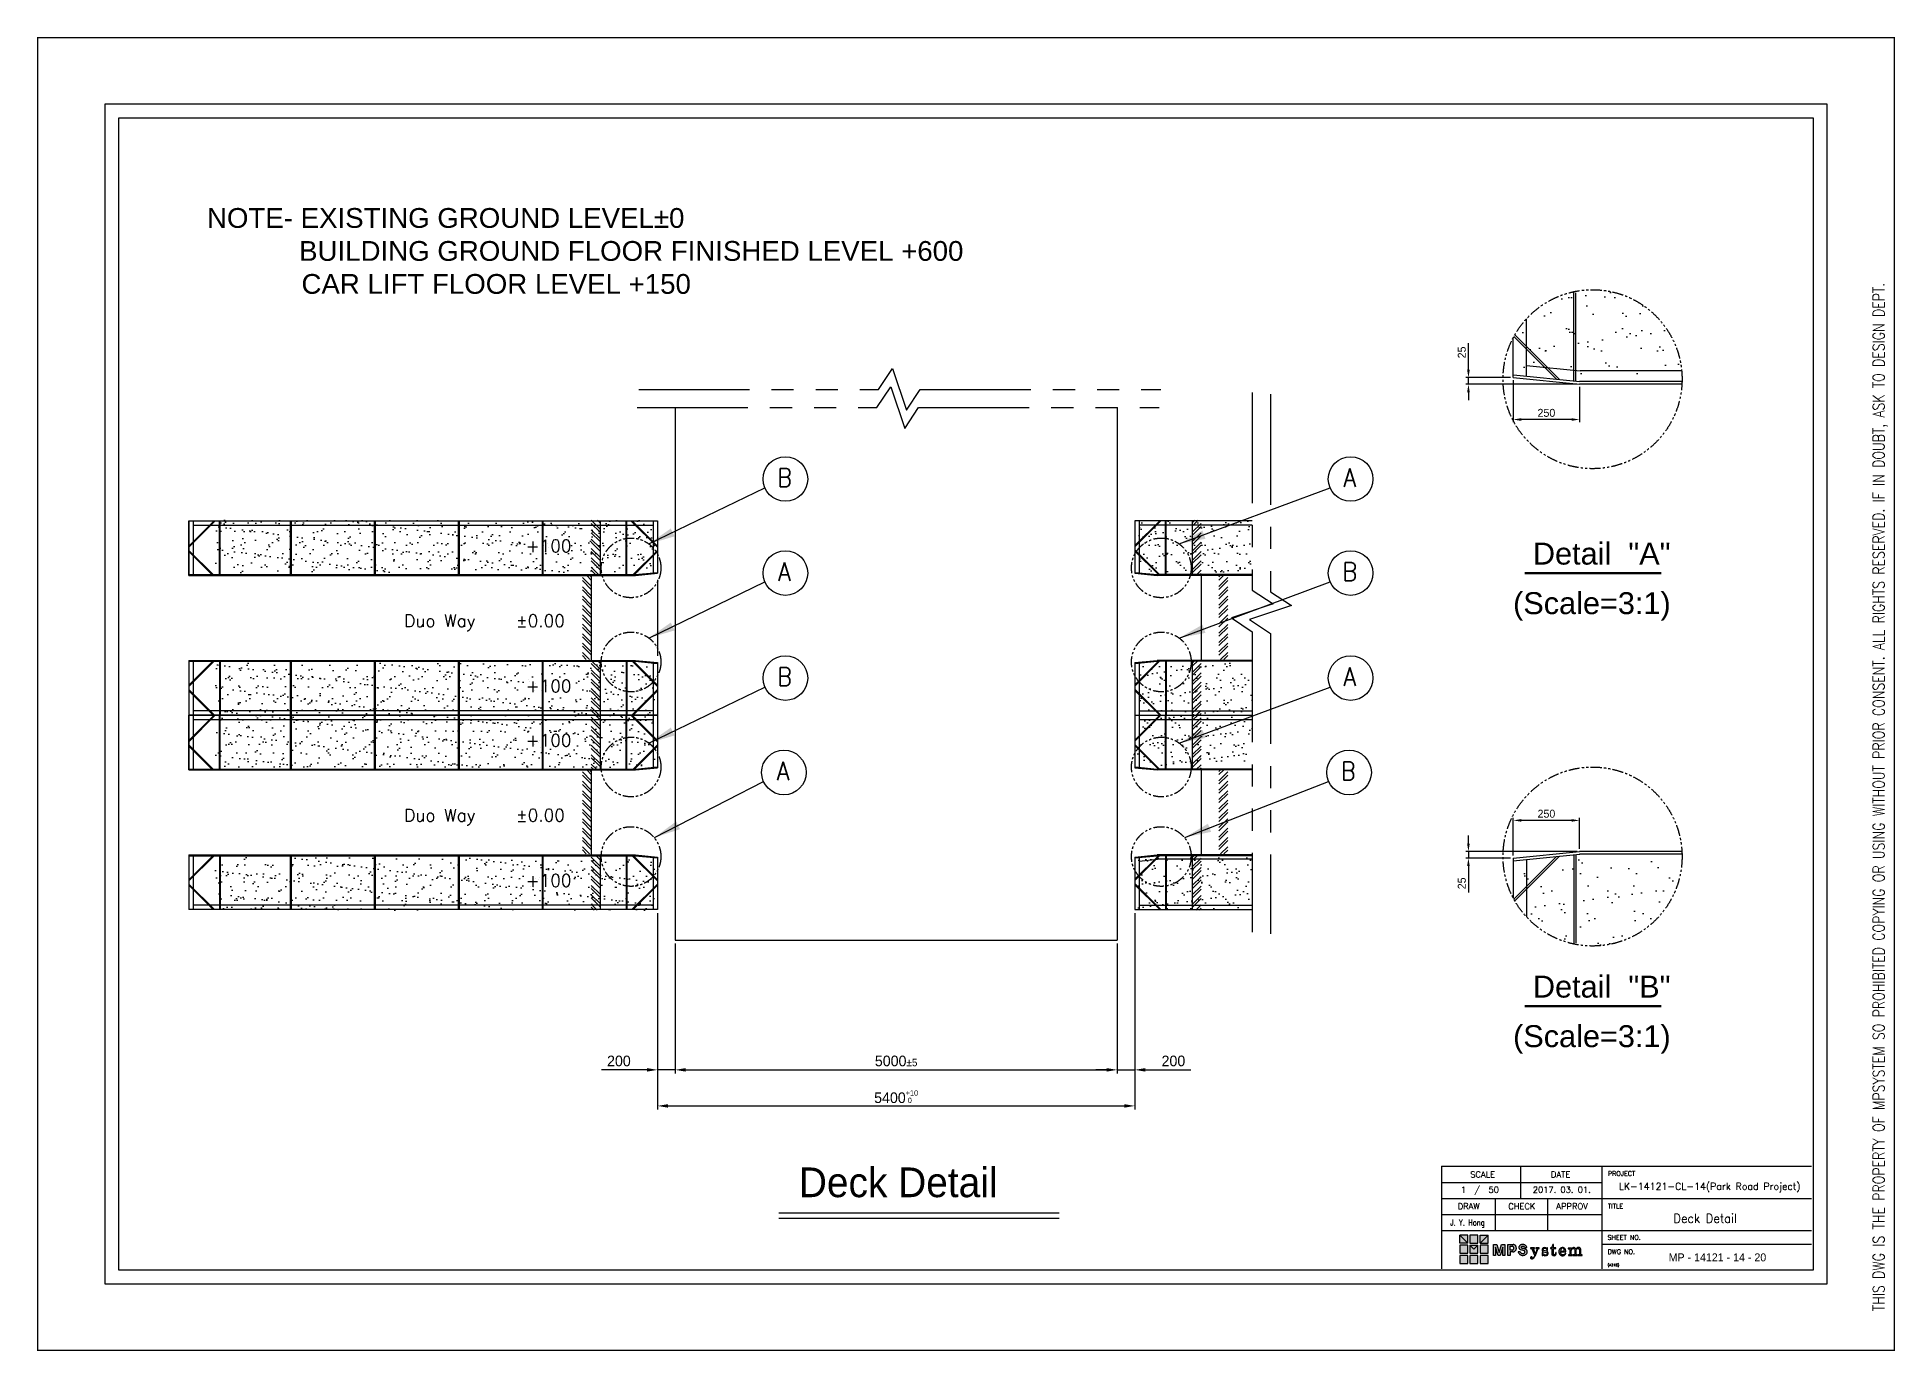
# Model space of a CAD drawing. Header units: millimetres. Extents: x -5 to 1510635, y -6 to 71285.
# Drawn here: x 1192794 to 1213806, y -6 to 14856 of the extents above; entities that cross this region are included whole.
import ezdxf
from ezdxf.enums import TextEntityAlignment as Align

# ---------------------------------------------------------------- set-up
doc = ezdxf.new("R2010")
doc.units = ezdxf.units.MM
doc.header["$LTSCALE"] = 1000
for name, pattern in [('CENTER', [2, 1.25, -0.25, 0.25, -0.25]), ('DASHEDX2', [1.5, 1, -0.5]), ('HIDDEN', [0.375, 0.25, -0.125]), ('PHANTOM', [2.5, 1.25, -0.25, 0.25, -0.25, 0.25, -0.25]), ('PHANTOM2', [1.25, 0.625, -0.125, 0.125, -0.125, 0.125, -0.125])]:
    doc.linetypes.add(name, pattern=pattern)
for name, color, linetype in [('-3-Particiones', 7, 'Continuous'), ('2', 42, 'Continuous'), ('3', 3, 'Continuous'), ('4', 4, 'DASHEDX2'), ('CAJONES', 253, 'Continuous'), ('MP-1', 1, 'CENTER'), ('MP-2', 42, 'Continuous'), ('MP-3', 3, 'Continuous'), ('MP-4', 4, 'HIDDEN'), ('MP-7', 7, 'Continuous'), ('MP-8', 8, 'Continuous'), ('TEXT', 3, 'Continuous')]:
    doc.layers.add(name, color=color, linetype=linetype)
doc.styles.add('ARIAL15', font='arial.ttf')
doc.styles.add('GHG1', font='simplex.shx', dxfattribs={"bigfont": 'whgtxt.shx'})
doc.styles.add('GHM1', font='Gem1.shx', dxfattribs={"bigfont": 'Ghm1.shx'})
doc.styles.add('H', font='arial.ttf')
doc.styles.add('ROMANS', font='ROMANS.shx')
doc.styles.add('SIMPLEX', font='simplex.shx', dxfattribs={"width": 0.8})
doc.styles.add('울릉도L', font='')
doc.styles.get('울릉도L').set_extended_font_data('HYwulM')
doc.dimstyles.new('MPS2', dxfattribs={"dimscale": 100, "dimtxt": 3, "dimasz": 3, "dimexe": 1, "dimexo": 1, "dimgap": 1, "dimtad": 1, "dimzin": 12, "dimdsep": 46, "dimtxsty": 'Standard', "dimcen": 1, "dimclrd": 1, "dimclre": 1, "dimclrt": 7, "dimazin": 2, "dimtfac": 1, "dimtmove": 0, "dimatfit": 3, "dimfxl": 1, "dimarcsym": 0})
pattern_1 = [(37.5, (30604.65, 250), (-12.80025, 391.53059), [0, -308.864, 0, -345.44, 0, -330.2]), (7.5, (30604.65, 250), (359.61863, 573.46008), [0, -166.624, 0, -278.384, 0, -106.68]), (327.5, (30354.72, 250), (632.7939, 1.14975), [0, -101.6, 0, -365.76, 0, -477.52]), (317.5, (30354.7, 250), (610.84516, 178.34346), [0, -50.8, 0, -239.776, 0, -274.32])]
pattern_2 = [(37.5, (1787.5, -19272.66), (-6.400125, 195.765295), [0, -154.432, 0, -172.72, 0, -165.1]), (7.5, (1787.5, -19272.66), (179.809313, 286.73004), [0, -83.312, 0, -139.192, 0, -53.34]), (327.5, (1662.53, -19272.66), (316.396948, 0.574874), [0, -50.8, 0, -182.88, 0, -238.76]), (317.5, (1662.53, -19272.66), (305.42258, 89.17173), [0, -25.4, 0, -119.888, 0, -137.16])]

msp = doc.modelspace()

# ---------------------------------------------------------------- texts
at = {"layer": '-3-Particiones', "color": 7, "style": 'ARIAL15'}
for p in [(1209487.867, 8328.498), (1209487.867, 3429.916)]:
    msp.add_text('(Scale=3:1)', height=248.2272, dxfattribs=at).set_placement(p)
at = {"layer": '-3-Particiones', "color": 7, "char_height": 248.2272, "attachment_point": 5, "style": 'ARIAL15'}
for s, insert in [('\\A1;Detail  "A"', (1210490.525, 9011.514)), ('\\A1;Detail  "B"', (1210490.525, 4112.932))]:
    msp.add_mtext(s, dxfattribs=dict(at, insert=insert))
at = {"linetype": 'Continuous', "style": 'SIMPLEX', "width": 0.9}
for s, p in [('B', (1201248.396, 9873.78)), ('A', (1207641.557, 9873.78)), ('A', (1201248.396, 8809.382)), ('B', (1207641.557, 8809.382)), ('B', (1201248.396, 7620.977)), ('A', (1207641.557, 7620.977)), ('A', (1201231.08, 6553.54)), ('B', (1207624.241, 6553.54))]:
    msp.add_text(s, height=206.438, dxfattribs=at).set_placement(p, align=Align.MIDDLE_CENTER)
at = {"layer": 'MP-2'}
for s, height, style, p in [('LK-14121-CL-14(Park Road Project)', 78.22222, 'GHG1', (1211711.528, 1815.357)), ('1  /  50', 68.9394, 'ROMANS', (1209112.302, 1782.173)), ('2017. 03. 01.', 68.93939, 'ROMANS', (1210038.56, 1782.173)), ('MP - 14121 - 14 - 20', 90, 'GHM1', (1211799.438, 1006.526))]:
    msp.add_text(s, height=height, rotation=0.0000004, dxfattribs=dict(at, style=style)).set_placement(p, align=Align.CENTER)
at = {"layer": 'MP-2', "style": 'ROMANS', "width": 0.8}
msp.add_text('J. Y. Hong', height=68.9394, rotation=0.0000004, dxfattribs=at).set_placement((1208972.314, 1411.077), align=Align.CENTER)
at = {"layer": 'MP-2', "style": 'GHG1', "width": 0.95}
msp.add_text('Deck Detail', height=100, rotation=0.0000004, dxfattribs=at).set_placement((1212018.283, 1442.384), align=Align.RIGHT)
at = {"layer": 'MP-2', "style": 'ROMANS'}
msp.add_text('(A31B)', height=28.2828, rotation=0.0000004, dxfattribs=at).set_placement((1210557.975, 951.442))
at = {"layer": 'MP-3', "style": 'ROMANS'}
for s, p in [('SCALE', (1209143.648, 1954.993)), ('DATE', (1210025.442, 1954.993)), ('DRAW', (1208985.137, 1595.077)), ('CHECK', (1209586.938, 1595.077)), ('APPROV', (1210155.344, 1595.077))]:
    msp.add_text(s, height=68.9394, rotation=0.0000004, dxfattribs=at).set_placement(p, align=Align.CENTER)
for s, p in [('PROJECT', (1210560.572, 1973.202)), ('TITLE', (1210560.572, 1604.164)), ('SHEET NO.', (1210555.268, 1251.087)), ('DWG NO.', (1210557.975, 1089.178))]:
    msp.add_text(s, height=53.0303, rotation=0.0000004, dxfattribs=at).set_placement(p)
at = {"layer": 'MP-8', "style": 'ROMANS', "width": 0.8}
msp.add_text('THIS DWG IS THE PROPERTY OF MPSYSTEM SO PROHIBITED COPYING OR USING WITHOUT PRIOR CONSENT. ALL RIGHTS RESERVED. IF IN DOUBT, ASK TO DESIGN DEPT.', height=129.6, rotation=90, dxfattribs=at).set_placement((1213687.601, 443.149))
at = {"layer": 'MP-8', "linetype": 'ByBlock', "insert": (1194714.812, 12922.389), "char_height": 223.80811, "attachment_point": 1, "style": 'H'}
msp.add_mtext_dynamic_manual_height_columns('{\\fArial|b0|i0|c238|p34;NOTE- EXISTING GROUND LEVEL%%P0\\P            BUILDING GROUND FLOOR FINISHED LEVEL +600\\P^I  CAR LIFT FLOOR LEVEL +150}', width=29952.96773, gutter_width=1598.629, heights=[0], dxfattribs=at)
at = {"layer": 'TEXT', "color": 0, "style": '울릉도L'}
msp.add_text('Deck Detail', height=336, dxfattribs=at).set_placement((1201409.399, 1732.578))

# ---------------------------------------------------------------- blocks, each defined once
blk = doc.blocks.new('MP LOGO')
h = blk.add_hatch(color=20)
h.paths.add_polyline_path([(9, 55), (0, 64), (0, 46), (18, 46)])
h.paths.add_polyline_path([(18, 41), (0, 41), (0, 23), (18, 23)])
h.paths.add_polyline_path([(32, 32), (23, 41), (23, 23), (41, 23), (41, 41)])
h.paths.add_polyline_path([(64, 23), (64, 41), (46, 41), (46, 23)])
h.paths.add_polyline_path([(64, 46), (64, 64), (55, 55), (46, 46)])
h.paths.add_polyline_path([(64, 18), (46, 18), (46, 0), (64, 0)])
h.paths.add_polyline_path([(0, 0), (18, 0), (18, 18), (0, 18)])
h = blk.add_hatch(color=131)
h.paths.add_polyline_path([(18, 64), (0, 64), (9, 55), (18, 46)])
h.paths.add_polyline_path([(41, 64), (23, 64), (23, 46), (41, 46)])
h.paths.add_polyline_path([(64, 64), (46, 64), (46, 46), (55, 55)])
h.paths.add_polyline_path([(41, 41), (23, 41), (32, 32)])
h.paths.add_polyline_path([(41, 18), (23, 18), (23, 0), (41, 0)])
at = {"color": 131}
for points in [[(9, 55), (18, 46), (18, 64), (0, 64)], [(23, 46), (41, 46), (41, 64), (23, 64)], [(55, 55), (46, 46), (46, 64), (64, 64)], [(23, 0), (41, 0), (41, 18), (23, 18)]]:
    blk.add_lwpolyline(points, close=True, dxfattribs=at)
at = {"color": 20}
for points in [[(9, 55), (18, 46), (0, 46), (0, 64)], [(55, 55), (46, 46), (64, 46), (64, 64)], [(0, 23), (18, 23), (18, 41), (0, 41)], [(0, 0), (18, 0), (18, 18), (0, 18)], [(32, 32), (23, 41), (23, 23), (41, 23), (41, 41)], [(46, 23), (64, 23), (64, 41), (46, 41)], [(46, 0), (64, 0), (64, 18), (46, 18)]]:
    blk.add_lwpolyline(points, close=True, dxfattribs=at)
at = {"color": 143}
blk.add_lwpolyline([(23, 41), (41, 41), (32, 32), (32, 32)], close=True, dxfattribs=at)
blk = doc.blocks.new('MP LOGO 02')
at = {"layer": 'MP-2'}
h = blk.add_hatch(color=256, dxfattribs=at)
h.paths.add_polyline_path([(8.38, 4.28), (7.62, 4.28), (7.62, 1.78), (8.09, 1.78), (8.09, 3.69), (8.69, 1.78), (9.16, 1.78), (9.76, 3.69), (9.76, 1.78), (10.23, 1.78), (10.23, 4.28), (9.47, 4.28), (8.92, 2.49)])
h.paths.add_polyline_path([(10.86, 1.78), (11.38, 1.78), (11.38, 2.62), (12, 2.62), (12.11, 2.63), (12.2, 2.65), (12.3, 2.68), (12.39, 2.73), (12.47, 2.78), (12.55, 2.85), (12.62, 2.92), (12.68, 3), (12.73, 3.09), (12.77, 3.18), (12.79, 3.28), (12.81, 3.38), (12.81, 3.48), (12.8, 3.58), (12.78, 3.68), (12.75, 3.77), (12.7, 3.86), (12.65, 3.95), (12.59, 4.02), (12.51, 4.09), (12.43, 4.15), (12.35, 4.2), (12.25, 4.24), (12.16, 4.27), (12.06, 4.28), (10.86, 4.28)])
h.paths.add_polyline_path([(11.38, 3.89), (11.85, 3.89), (11.92, 3.88), (11.99, 3.85), (12.05, 3.82), (12.1, 3.77), (12.15, 3.72), (12.19, 3.66), (12.22, 3.59), (12.23, 3.52), (12.24, 3.45), (12.23, 3.38), (12.22, 3.31), (12.19, 3.24), (12.15, 3.18), (12.1, 3.13), (12.05, 3.09), (11.99, 3.05), (11.92, 3.02), (11.85, 3.01), (11.38, 3.01)], flags=16)
h.paths.add_polyline_path([(14.02, 3.76), (14.1, 3.8), (14.18, 3.82), (14.26, 3.83), (14.34, 3.83), (14.42, 3.81), (14.5, 3.79), (14.57, 3.75), (14.64, 3.7), (14.7, 3.65), (14.75, 3.58), (15.19, 3.58), (15.16, 3.69), (15.11, 3.79), (15.06, 3.88), (14.99, 3.97), (14.91, 4.05), (14.83, 4.12), (14.74, 4.18), (14.64, 4.23), (14.53, 4.27), (14.42, 4.29), (14.31, 4.31), (14.2, 4.31), (14.09, 4.29), (13.99, 4.27), (13.88, 4.23), (13.78, 4.18), (13.69, 4.12), (13.6, 4.05), (13.53, 3.97), (13.48, 3.92), (13.44, 3.85), (13.41, 3.79), (13.39, 3.72), (13.37, 3.64), (13.37, 3.57), (13.39, 3.49), (13.41, 3.42), (13.44, 3.35), (13.48, 3.29), (13.52, 3.23), (13.58, 3.19), (13.64, 3.14), (13.71, 3.11), (14.46, 2.93), (14.55, 2.91), (14.65, 2.84), (14.72, 2.75), (14.75, 2.63), (14.74, 2.52), (14.7, 2.41), (14.62, 2.32), (14.54, 2.28), (14.46, 2.25), (14.37, 2.23), (14.29, 2.22), (14.2, 2.23), (14.11, 2.24), (14.03, 2.27), (13.95, 2.3), (13.88, 2.35), (13.81, 2.41), (13.75, 2.47), (13.7, 2.54), (13.66, 2.62), (13.19, 2.62), (13.23, 2.51), (13.28, 2.4), (13.34, 2.3), (13.41, 2.21), (13.49, 2.12), (13.58, 2.05), (13.68, 1.98), (13.78, 1.92), (13.89, 1.88), (14, 1.85), (14.12, 1.82), (14.24, 1.82), (14.35, 1.82), (14.47, 1.83), (14.58, 1.86), (14.69, 1.9), (14.8, 1.95), (14.9, 2.02), (14.99, 2.09), (15.08, 2.17), (15.15, 2.26), (15.22, 2.36), (15.25, 2.43), (15.27, 2.51), (15.28, 2.59), (15.27, 2.67), (15.26, 2.75), (15.24, 2.83), (15.21, 2.9), (15.17, 2.97), (15.12, 3.04), (15.06, 3.1), (15, 3.14), (14.93, 3.19), (14.85, 3.22), (14.74, 3.27), (14.62, 3.32), (14.5, 3.36), (14.38, 3.38), (14.26, 3.4), (14.18, 3.41), (14.1, 3.42), (14.03, 3.46), (13.95, 3.52), (13.92, 3.59), (13.92, 3.67), (13.97, 3.74)])
h.paths.add_polyline_path([(16.65, 3.29), (16.65, 3.36), (16.7, 3.4), (16.91, 3.4), (16.91, 3.52), (16.03, 3.52), (16.03, 3.4), (16.16, 3.38), (16.3, 3.3), (16.93, 1.85), (16.89, 1.71), (16.73, 1.44), (16.6, 1.28), (16.47, 1.2), (16.35, 1.21), (16.37, 1.41), (16.29, 1.51), (16.13, 1.51), (16.01, 1.42), (16, 1.21), (16.09, 1.09), (16.24, 1.03), (16.44, 1.03), (16.57, 1.08), (16.76, 1.23), (16.94, 1.49), (17.11, 1.82), (17.68, 3.25), (17.79, 3.36), (17.97, 3.4), (17.97, 3.52), (17.23, 3.52), (17.23, 3.4), (17.45, 3.37), (17.5, 3.31), (17.5, 3.25), (17.12, 2.26), (17.06, 2.32)])
h.paths.add_polyline_path([(18.99, 2.94), (18.89, 3.01), (18.85, 3.09), (18.85, 3.24), (18.89, 3.31), (19, 3.41), (19.08, 3.43), (19.38, 3.42), (19.5, 3.36), (19.62, 3.25), (19.78, 2.94), (19.88, 2.94), (19.88, 3.56), (19.78, 3.56), (19.67, 3.43), (19.44, 3.56), (19.1, 3.58), (18.85, 3.5), (18.72, 3.36), (18.64, 3.14), (18.64, 2.97), (18.68, 2.83), (18.73, 2.74), (18.89, 2.62), (19.56, 2.45), (19.67, 2.4), (19.78, 2.28), (19.78, 2.09), (19.71, 1.98), (19.56, 1.9), (19.44, 1.87), (19.21, 1.9), (19.03, 1.98), (18.9, 2.11), (18.81, 2.28), (18.76, 2.47), (18.62, 2.47), (18.62, 1.76), (18.76, 1.76), (18.84, 1.9), (19.1, 1.77), (19.25, 1.73), (19.62, 1.76), (19.82, 1.86), (19.96, 2.04), (20, 2.17), (20, 2.42), (19.95, 2.57), (19.82, 2.7), (19.7, 2.78)])
h.paths.add_polyline_path([(21.18, 3.36), (21.73, 3.36), (21.73, 3.52), (21.18, 3.52), (21.18, 4.28), (21.03, 4.28), (20.99, 4.03), (20.92, 3.79), (20.74, 3.58), (20.52, 3.52), (20.52, 3.36), (20.82, 3.36), (20.82, 2.06), (20.85, 1.96), (20.96, 1.83), (21.09, 1.76), (21.39, 1.73), (21.58, 1.81), (21.71, 1.92), (21.81, 2.13), (21.84, 2.47), (21.71, 2.47), (21.68, 2.21), (21.56, 2), (21.45, 1.95), (21.32, 1.95), (21.2, 2.03), (21.18, 2.09)])
h.paths.add_polyline_path([(24.02, 2.64), (24.02, 2.75), (23.92, 3.15), (23.84, 3.29), (23.71, 3.43), (23.43, 3.57), (23.15, 3.58), (22.95, 3.53), (22.81, 3.46), (22.57, 3.2), (22.44, 2.85), (22.43, 2.49), (22.47, 2.31), (22.55, 2.12), (22.76, 1.88), (23.06, 1.75), (23.41, 1.73), (23.63, 1.81), (23.8, 1.93), (23.92, 2.07), (24.02, 2.27), (23.89, 2.31), (23.77, 2.12), (23.63, 2), (23.53, 1.95), (23.43, 1.92), (23.17, 1.93), (23, 2.03), (22.91, 2.14), (22.84, 2.34), (22.81, 2.64)])
h.paths.add_polyline_path([(22.81, 2.79), (22.85, 3.07), (22.92, 3.25), (23.02, 3.37), (23.16, 3.43), (23.35, 3.43), (23.45, 3.4), (23.53, 3.32), (23.62, 3.12), (23.62, 2.8)], flags=16)
h.paths.add_polyline_path([(25.23, 2.86), (25.26, 3.01), (25.34, 3.2), (25.43, 3.29), (25.57, 3.36), (25.75, 3.36), (25.86, 3.31), (25.94, 3.22), (26, 3.06), (26, 1.98), (25.94, 1.92), (25.68, 1.92), (25.68, 1.78), (26.61, 1.78), (26.61, 1.92), (26.38, 1.92), (26.33, 2), (26.33, 2.89), (26.37, 3.06), (26.43, 3.19), (26.51, 3.27), (26.68, 3.36), (26.86, 3.36), (26.97, 3.3), (27.04, 3.17), (27.08, 3), (27.08, 2.01), (27.02, 1.92), (26.77, 1.92), (26.77, 1.78), (27.7, 1.78), (27.7, 1.92), (27.46, 1.92), (27.41, 1.98), (27.41, 3.06), (27.38, 3.24), (27.22, 3.47), (27.02, 3.57), (26.74, 3.57), (26.47, 3.43), (26.35, 3.3), (26.33, 3.25), (26.29, 3.22), (26.22, 3.36), (26.05, 3.52), (25.86, 3.58), (25.7, 3.58), (25.57, 3.55), (25.42, 3.46), (25.32, 3.37), (25.26, 3.26), (25.23, 3.26), (25.23, 3.52), (24.56, 3.48), (24.56, 3.32), (24.85, 3.32), (24.9, 3.25), (24.9, 2), (24.83, 1.92), (24.57, 1.92), (24.57, 1.78), (24.9, 1.78), (25.52, 1.78), (25.52, 1.92), (25.28, 1.92), (25.23, 2)])
for points in [[(8.09, 1.78), (7.62, 1.78), (7.62, 4.28), (8.38, 4.28), (8.92, 2.49), (9.47, 4.28), (10.23, 4.28), (10.23, 1.78), (9.76, 1.78), (9.76, 3.69), (9.16, 1.78), (8.69, 1.78), (8.09, 3.69), (8.09, 1.78)], [(21.03, 4.28), (20.99, 4.03), (20.92, 3.79), (20.74, 3.58), (20.52, 3.52), (20.52, 3.36), (20.82, 3.36), (20.82, 2.06), (20.85, 1.96), (20.96, 1.83), (21.09, 1.76), (21.39, 1.73), (21.58, 1.81), (21.71, 1.92), (21.81, 2.13), (21.84, 2.47), (21.71, 2.47), (21.68, 2.21), (21.56, 2), (21.45, 1.95), (21.32, 1.95), (21.2, 2.03), (21.18, 2.09), (21.18, 3.36), (21.73, 3.36), (21.73, 3.52), (21.18, 3.52), (21.18, 4.28), (21.03, 4.28)], [(16.03, 3.52), (16.03, 3.4), (16.16, 3.38), (16.3, 3.3), (16.93, 1.85), (16.89, 1.71), (16.73, 1.44), (16.6, 1.28), (16.47, 1.2), (16.35, 1.21), (16.37, 1.41), (16.29, 1.51), (16.13, 1.51), (16.01, 1.42), (16, 1.21), (16.09, 1.09), (16.24, 1.03), (16.44, 1.03), (16.57, 1.08), (16.76, 1.23), (16.94, 1.49), (17.11, 1.82), (17.68, 3.25), (17.79, 3.36), (17.97, 3.4), (17.97, 3.52), (17.23, 3.52), (17.23, 3.4), (17.45, 3.37), (17.5, 3.31), (17.5, 3.25), (17.12, 2.26), (17.06, 2.32), (16.65, 3.29), (16.65, 3.36), (16.7, 3.4), (16.91, 3.4), (16.91, 3.52), (16.03, 3.52)], [(19.1, 3.58), (18.85, 3.5), (18.72, 3.36), (18.64, 3.14), (18.64, 2.97), (18.68, 2.83), (18.73, 2.74), (18.89, 2.62), (19.56, 2.45), (19.67, 2.4), (19.78, 2.28), (19.78, 2.09), (19.71, 1.98), (19.56, 1.9), (19.44, 1.87), (19.21, 1.9), (19.03, 1.98), (18.9, 2.11), (18.81, 2.28), (18.76, 2.47), (18.62, 2.47), (18.62, 1.76), (18.76, 1.76), (18.84, 1.9), (19.1, 1.77), (19.25, 1.73), (19.62, 1.76), (19.82, 1.86), (19.96, 2.04), (20, 2.17), (20, 2.42), (19.95, 2.57), (19.82, 2.7), (19.7, 2.78), (18.99, 2.94), (18.89, 3.01), (18.85, 3.09), (18.85, 3.24), (18.89, 3.31), (19, 3.41), (19.08, 3.43), (19.38, 3.42), (19.5, 3.36), (19.62, 3.25), (19.78, 2.94), (19.88, 2.94), (19.88, 3.56), (19.78, 3.56), (19.69, 3.45), (19.65, 3.45), (19.44, 3.56), (19.1, 3.58)], [(23.15, 3.58), (22.95, 3.53), (22.81, 3.46), (22.57, 3.2), (22.44, 2.85), (22.43, 2.49), (22.47, 2.31), (22.55, 2.12), (22.76, 1.88), (23.06, 1.75), (23.41, 1.73), (23.63, 1.81), (23.8, 1.93), (23.92, 2.07), (24.02, 2.27), (23.89, 2.31), (23.77, 2.12), (23.63, 2), (23.53, 1.95), (23.43, 1.92), (23.17, 1.93), (23, 2.03), (22.91, 2.14), (22.84, 2.34), (22.81, 2.64), (24.02, 2.64), (24.02, 2.75), (23.92, 3.15), (23.84, 3.29), (23.71, 3.43), (23.43, 3.57), (23.15, 3.58)], [(23.16, 3.43), (23.02, 3.37), (22.92, 3.25), (22.85, 3.07), (22.81, 2.79), (23.62, 2.8), (23.62, 3.12), (23.53, 3.32), (23.45, 3.4), (23.35, 3.43), (23.16, 3.43)], [(25.7, 3.58), (25.57, 3.55), (25.42, 3.46), (25.32, 3.37), (25.26, 3.26), (25.23, 3.26), (25.23, 3.52), (24.56, 3.48), (24.56, 3.32), (24.85, 3.32), (24.9, 3.25), (24.9, 2), (24.83, 1.92), (24.57, 1.92), (24.57, 1.78), (24.9, 1.78), (25.52, 1.78), (25.52, 1.92), (25.28, 1.92), (25.23, 2), (25.23, 2.86), (25.26, 3.01), (25.34, 3.2), (25.43, 3.29), (25.57, 3.36), (25.75, 3.36), (25.86, 3.31), (25.94, 3.22), (26, 3.06), (26, 1.98), (25.94, 1.92), (25.68, 1.92), (25.68, 1.78), (26.61, 1.78), (26.61, 1.92), (26.38, 1.92), (26.33, 2), (26.33, 2.89), (26.37, 3.06), (26.43, 3.19), (26.51, 3.27), (26.68, 3.36), (26.86, 3.36), (26.97, 3.3), (27.04, 3.17), (27.08, 3), (27.08, 2.01), (27.02, 1.92), (26.77, 1.92), (26.77, 1.78), (27.7, 1.78), (27.7, 1.92), (27.46, 1.92), (27.41, 1.98), (27.41, 3.06), (27.38, 3.24), (27.22, 3.47), (27.02, 3.57), (26.74, 3.57), (26.47, 3.43), (26.35, 3.3), (26.33, 3.25), (26.29, 3.22), (26.22, 3.36), (26.05, 3.52), (25.86, 3.58), (25.7, 3.58)]]:
    blk.add_lwpolyline(points, close=True, dxfattribs=at)
for points in [[(12, 2.62), (11.38, 2.62), (11.38, 1.78), (10.86, 1.78), (10.86, 4.28), (12.06, 4.28)], [(12, 2.62), (12.11, 2.63), (12.2, 2.65), (12.3, 2.68), (12.39, 2.73), (12.47, 2.78), (12.55, 2.85), (12.62, 2.92), (12.68, 3), (12.73, 3.09), (12.77, 3.18), (12.79, 3.28), (12.81, 3.38), (12.81, 3.48), (12.8, 3.58), (12.78, 3.68), (12.75, 3.77), (12.7, 3.86), (12.65, 3.95), (12.59, 4.02), (12.51, 4.09), (12.43, 4.15), (12.35, 4.2), (12.25, 4.24), (12.16, 4.27), (12.06, 4.28)], [(14.75, 3.58), (15.19, 3.58), (15.16, 3.69), (15.11, 3.79), (15.06, 3.88), (14.99, 3.97), (14.91, 4.05), (14.83, 4.12), (14.74, 4.18), (14.64, 4.23), (14.53, 4.27), (14.42, 4.29), (14.31, 4.31), (14.2, 4.31), (14.09, 4.29), (13.99, 4.27), (13.88, 4.23), (13.78, 4.18), (13.69, 4.12), (13.6, 4.05), (13.53, 3.97), (13.48, 3.92), (13.44, 3.85), (13.41, 3.79), (13.39, 3.72), (13.37, 3.64), (13.37, 3.57), (13.39, 3.49), (13.41, 3.42), (13.44, 3.35), (13.48, 3.29), (13.52, 3.23), (13.58, 3.19), (13.64, 3.14), (13.71, 3.11), (14.46, 2.93)], [(11.85, 3.01), (11.38, 3.01), (11.38, 3.89), (11.85, 3.89)], [(11.85, 3.01), (11.92, 3.02), (11.99, 3.05), (12.05, 3.09), (12.1, 3.13), (12.15, 3.18), (12.19, 3.24), (12.22, 3.31), (12.23, 3.38), (12.24, 3.45), (12.23, 3.52), (12.22, 3.59), (12.19, 3.66), (12.15, 3.72), (12.1, 3.77), (12.05, 3.82), (11.99, 3.85), (11.92, 3.88), (11.85, 3.89)], [(13.66, 2.62), (13.19, 2.62), (13.23, 2.51), (13.28, 2.4), (13.34, 2.3), (13.41, 2.21), (13.49, 2.12), (13.58, 2.05), (13.68, 1.98), (13.78, 1.92), (13.89, 1.88), (14, 1.85), (14.12, 1.82), (14.24, 1.82), (14.35, 1.82), (14.47, 1.83), (14.58, 1.86), (14.69, 1.9), (14.8, 1.95), (14.9, 2.02), (14.99, 2.09), (15.08, 2.17), (15.15, 2.26), (15.22, 2.36), (15.25, 2.43), (15.27, 2.51), (15.28, 2.59), (15.27, 2.67), (15.26, 2.75), (15.24, 2.83), (15.21, 2.9), (15.17, 2.97), (15.12, 3.04), (15.06, 3.1), (15, 3.14), (14.93, 3.19), (14.85, 3.22), (14.74, 3.27), (14.62, 3.32), (14.5, 3.36), (14.38, 3.38), (14.26, 3.4)], [(13.66, 2.62), (13.7, 2.54), (13.75, 2.47), (13.81, 2.41), (13.88, 2.35), (13.95, 2.3), (14.03, 2.27), (14.11, 2.24), (14.2, 2.23), (14.29, 2.22), (14.37, 2.23), (14.46, 2.25), (14.54, 2.28)], [(14.02, 3.76), (13.99, 3.75), (13.96, 3.72), (13.93, 3.69), (13.92, 3.65), (13.92, 3.61), (13.93, 3.57), (13.94, 3.53), (13.97, 3.5)], [(13.97, 3.5), (14.03, 3.46), (14.1, 3.42), (14.18, 3.41), (14.26, 3.4)], [(14.75, 3.58), (14.7, 3.65), (14.64, 3.7), (14.57, 3.75), (14.5, 3.79), (14.42, 3.81), (14.34, 3.83), (14.26, 3.83), (14.18, 3.82), (14.1, 3.8), (14.02, 3.76)], [(14.54, 2.28), (14.59, 2.31), (14.64, 2.34), (14.68, 2.39), (14.71, 2.44), (14.73, 2.49), (14.75, 2.55), (14.75, 2.61), (14.74, 2.66), (14.73, 2.72), (14.7, 2.77), (14.66, 2.82), (14.62, 2.86), (14.57, 2.89), (14.52, 2.92), (14.46, 2.93)]]:
    blk.add_lwpolyline(points, dxfattribs=at)
at = {"color": 40, "xscale": 0.1000000000000227, "yscale": 0.1000000000000227, "zscale": 0.1000000000000227}
blk.add_blockref('MP LOGO', (0, 0), dxfattribs=at)
blk = doc.blocks.new('*D125')
at = {"layer": 'DEFPOINTS', "color": 0, "linetype": 'ByBlock', "transparency": 16777216}
for p in [(1208983, 5568), (1209490, 5568), (1210241, 5643)]:
    blk.add_point(p, dxfattribs=at)
at = {"layer": 'MP-1', "color": 1, "linetype": 'ByBlock', "lineweight": -2, "transparency": 16777216}
for p, q in [((1208983, 5733), (1208983, 5823)), ((1210211, 5643), (1208953, 5643)), ((1209460, 5568), (1208953, 5568)), ((1208983, 5643), (1208983, 5568)), ((1208983, 5478), (1208983, 5178))]:
    blk.add_line(p, q, dxfattribs=at)
at = {"layer": 'MP-1', "color": 1, "linetype": 'ByBlock', "transparency": 16777216}
for points in [[(1208968, 5733), (1208998, 5733), (1208983, 5643)], [(1208968, 5478), (1208998, 5478), (1208983, 5568)]]:
    blk.add_solid(points, dxfattribs=at)
at = {"layer": 'MP-1', "color": 7, "linetype": 'ByBlock', "transparency": 16777216, "insert": (1208908, 5283), "char_height": 90, "attachment_point": 5, "rotation": 90}
blk.add_mtext('25', dxfattribs=at)
blk = doc.blocks.new('*D98')
at = {"layer": 'DEFPOINTS', "color": 0, "linetype": 'ByBlock', "transparency": 16777216}
for p in [(1209490, 5995), (1209490, 5568), (1210240, 5642)]:
    blk.add_point(p, dxfattribs=at)
at = {"layer": 'MP-1', "color": 1, "linetype": 'ByBlock', "lineweight": -2, "transparency": 16777216}
for p, q in [((1209490, 5598), (1209490, 6025)), ((1210150, 5995), (1209580, 5995)), ((1210240, 5672), (1210240, 6025))]:
    blk.add_line(p, q, dxfattribs=at)
at = {"layer": 'MP-1', "color": 1, "linetype": 'ByBlock', "transparency": 16777216}
for points in [[(1209580, 6010), (1209580, 5980), (1209490, 5995)], [(1210150, 6010), (1210150, 5980), (1210240, 5995)]]:
    blk.add_solid(points, dxfattribs=at)
at = {"layer": 'MP-1', "color": 7, "linetype": 'ByBlock', "transparency": 16777216, "insert": (1209865, 6070), "char_height": 90, "attachment_point": 5}
blk.add_mtext('250', dxfattribs=at)
blk = doc.blocks.new('*D126')
at = {"layer": 'DEFPOINTS', "color": 0, "linetype": 'ByBlock', "transparency": 16777216}
for p in [(1208983, 11004), (1209490, 11004), (1210240, 10929)]:
    blk.add_point(p, dxfattribs=at)
at = {"layer": 'MP-1', "color": 1, "linetype": 'ByBlock', "lineweight": -2, "transparency": 16777216}
for p, q in [((1208983, 11094), (1208983, 11394)), ((1209460, 11004), (1208953, 11004)), ((1210210, 10929), (1208953, 10929)), ((1208983, 10929), (1208983, 11004)), ((1208983, 10839), (1208983, 10749))]:
    blk.add_line(p, q, dxfattribs=at)
at = {"layer": 'MP-1', "color": 1, "linetype": 'ByBlock', "transparency": 16777216}
for points in [[(1208968, 11094), (1208998, 11094), (1208983, 11004)], [(1208968, 10839), (1208998, 10839), (1208983, 10929)]]:
    blk.add_solid(points, dxfattribs=at)
at = {"layer": 'MP-1', "color": 7, "linetype": 'ByBlock', "transparency": 16777216, "insert": (1208908, 11289), "char_height": 90, "attachment_point": 5, "rotation": 90}
blk.add_mtext('25', dxfattribs=at)
blk = doc.blocks.new('*D99')
at = {"layer": 'DEFPOINTS', "color": 0, "linetype": 'ByBlock', "transparency": 16777216}
for p in [(1209490, 11004), (1210240, 10931), (1209490, 10530)]:
    blk.add_point(p, dxfattribs=at)
at = {"layer": 'MP-1', "color": 1, "linetype": 'ByBlock', "lineweight": -2, "transparency": 16777216}
for p, q in [((1209490, 10974), (1209490, 10500)), ((1210240, 10901), (1210240, 10500)), ((1210150, 10530), (1209580, 10530))]:
    blk.add_line(p, q, dxfattribs=at)
at = {"layer": 'MP-1', "color": 1, "linetype": 'ByBlock', "transparency": 16777216}
for points in [[(1209580, 10545), (1209580, 10515), (1209490, 10530)], [(1210150, 10545), (1210150, 10515), (1210240, 10530)]]:
    blk.add_solid(points, dxfattribs=at)
at = {"layer": 'MP-1', "color": 7, "linetype": 'ByBlock', "transparency": 16777216, "insert": (1209865, 10605), "char_height": 90, "attachment_point": 5}
blk.add_mtext('250', dxfattribs=at)
blk = doc.blocks.new('*X69')
at = {"color": 0}
for p, q in [((74239, 22160), (74255, 22176)), ((74239, 22125), (74290, 22176)), ((74239, 22054), (74339, 22154)), ((74239, 22019), (74339, 22119)), ((74239, 21948), (74339, 22048)), ((74239, 21913), (74339, 22013)), ((74239, 21842), (74339, 21942)), ((74239, 21807), (74339, 21907)), ((74239, 21736), (74339, 21836)), ((74239, 21701), (74339, 21801)), ((74239, 21630), (74339, 21730)), ((74239, 21595), (74339, 21695)), ((74239, 21524), (74339, 21624)), ((74239, 21489), (74339, 21589)), ((74239, 21418), (74339, 21518)), ((74239, 21383), (74339, 21483)), ((74239, 21312), (74339, 21412)), ((74239, 21277), (74339, 21377)), ((74259, 21226), (74339, 21306)), ((74295, 21226), (74339, 21271))]:
    blk.add_line(p, q, dxfattribs=at)
blk = doc.blocks.new('*D100')
at = {"layer": '2', "color": 1, "linetype": 'ByBlock', "lineweight": -2, "transparency": 16777216}
for p, q in [((1199810, 4945), (1199810, 2725)), ((1205210, 4945), (1205210, 2725)), ((1199930, 2765), (1205090, 2765))]:
    blk.add_line(p, q, dxfattribs=at)
at = {"layer": '2', "color": 1, "linetype": 'ByBlock', "transparency": 16777216}
for points in [[(1199930, 2785), (1199930, 2745), (1199810, 2765)], [(1205090, 2785), (1205090, 2745), (1205210, 2765)]]:
    blk.add_solid(points, dxfattribs=at)
at = {"layer": 'DEFPOINTS', "color": 0, "linetype": 'ByBlock', "transparency": 16777216}
for p in [(1199810, 4985), (1205210, 4985), (1205210, 2765)]:
    blk.add_point(p, dxfattribs=at)
at = {"layer": '2', "color": 7, "linetype": 'ByBlock', "transparency": 16777216, "insert": (1202510, 2869), "char_height": 120, "attachment_point": 5}
blk.add_mtext('5400{\\H60.000000;\\S+10^  0;}', dxfattribs=at)
blk = doc.blocks.new('*D127')
at = {"layer": '2', "color": 1, "linetype": 'ByBlock', "lineweight": -2, "transparency": 16777216}
for p, q in [((1200010, 4601), (1200010, 3133)), ((1205010, 4601), (1205010, 3133)), ((1200130, 3173), (1204890, 3173))]:
    blk.add_line(p, q, dxfattribs=at)
at = {"layer": '2', "color": 1, "linetype": 'ByBlock', "transparency": 16777216}
for points in [[(1200130, 3193), (1200130, 3153), (1200010, 3173)], [(1204890, 3193), (1204890, 3153), (1205010, 3173)]]:
    blk.add_solid(points, dxfattribs=at)
at = {"layer": 'DEFPOINTS', "color": 0, "linetype": 'ByBlock', "transparency": 16777216}
for p in [(1200010, 4641), (1205010, 4641), (1205010, 3173)]:
    blk.add_point(p, dxfattribs=at)
at = {"layer": '2', "color": 7, "linetype": 'ByBlock', "transparency": 16777216, "insert": (1202510, 3273), "char_height": 120, "attachment_point": 5}
blk.add_mtext('5000{\\H84.000000;±5}', dxfattribs=at)
blk = doc.blocks.new('*D128')
at = {"layer": 'DEFPOINTS', "color": 0, "linetype": 'ByBlock', "transparency": 16777216}
for p in [(1205210, 4985), (1205010, 4641), (1205210, 3173)]:
    blk.add_point(p, dxfattribs=at)
at = {"layer": 'MP-4', "color": 1, "linetype": 'ByBlock', "lineweight": -2, "transparency": 16777216}
for p, q in [((1205210, 4945), (1205210, 3133)), ((1205010, 4601), (1205010, 3133)), ((1204890, 3173), (1204770, 3173)), ((1205010, 3173), (1205210, 3173)), ((1205330, 3173), (1205842, 3173))]:
    blk.add_line(p, q, dxfattribs=at)
at = {"layer": 'MP-4', "color": 1, "linetype": 'ByBlock', "transparency": 16777216}
for points in [[(1204890, 3193), (1204890, 3153), (1205010, 3173)], [(1205330, 3193), (1205330, 3153), (1205210, 3173)]]:
    blk.add_solid(points, dxfattribs=at)
at = {"layer": 'MP-4', "color": 7, "linetype": 'ByBlock', "transparency": 16777216, "insert": (1205646, 3273), "char_height": 120, "attachment_point": 5}
blk.add_mtext('200', dxfattribs=at)
blk = doc.blocks.new('*D129')
at = {"layer": 'DEFPOINTS', "color": 0, "linetype": 'ByBlock', "transparency": 16777216}
for p in [(1199810, 4985), (1200010, 4641), (1199810, 3173)]:
    blk.add_point(p, dxfattribs=at)
at = {"layer": 'MP-4', "color": 1, "linetype": 'ByBlock', "lineweight": -2, "transparency": 16777216}
for p, q in [((1199810, 4945), (1199810, 3133)), ((1200010, 4601), (1200010, 3133)), ((1199690, 3173), (1199178, 3173)), ((1200010, 3173), (1199810, 3173)), ((1200130, 3173), (1200250, 3173))]:
    blk.add_line(p, q, dxfattribs=at)
at = {"layer": 'MP-4', "color": 1, "linetype": 'ByBlock', "transparency": 16777216}
for points in [[(1199690, 3193), (1199690, 3153), (1199810, 3173)], [(1200130, 3193), (1200130, 3153), (1200010, 3173)]]:
    blk.add_solid(points, dxfattribs=at)
at = {"layer": 'MP-4', "color": 7, "linetype": 'ByBlock', "transparency": 16777216, "insert": (1199374, 3273), "char_height": 120, "attachment_point": 5}
blk.add_mtext('200', dxfattribs=at)
blk = doc.blocks.new('*X51')
at = {"color": 0}
for p, q in [((74239, 22160), (74255, 22176)), ((74239, 22125), (74290, 22176)), ((74239, 22054), (74339, 22154)), ((74239, 22019), (74339, 22119)), ((74239, 21948), (74339, 22048)), ((74239, 21913), (74339, 22013)), ((74239, 21842), (74339, 21942)), ((74239, 21807), (74339, 21907)), ((74239, 21736), (74339, 21836)), ((74239, 21701), (74339, 21801)), ((74239, 21630), (74339, 21730)), ((74239, 21595), (74339, 21695)), ((74239, 21524), (74339, 21624)), ((74239, 21489), (74339, 21589)), ((74239, 21418), (74339, 21518)), ((74239, 21383), (74339, 21483)), ((74239, 21312), (74339, 21412)), ((74239, 21277), (74339, 21377)), ((74259, 21226), (74339, 21306)), ((74295, 21226), (74339, 21271))]:
    blk.add_line(p, q, dxfattribs=at)
blk = doc.blocks.new('16344')
at = {"layer": '2'}
h = blk.add_hatch(dxfattribs=at)
h.set_pattern_fill('ANSI32', color=1, scale=200, style=0)
h.set_pattern_definition([(135, (-1676.436, -46754.39), (53.03301, 53.03301), []), (135, (-1711.79, -46754.39), (53.03301, 53.03301), [])])
h.paths.add_polyline_path([(-749, 2205), (-649, 2205), (-649, 1580), (-749, 1580)])
h = blk.add_hatch(dxfattribs=at)
h.set_pattern_fill('ANSI32', color=1, scale=200, style=0)
h.set_pattern_definition([(135, (-1676.436, -48339.39), (53.03301, 53.03301), []), (135, (-1711.79, -48339.39), (53.03301, 53.03301), [])])
h.paths.add_polyline_path([(-749, 620), (-649, 620), (-649, -5), (-749, -5)])
at = {"layer": 'MP-1'}
h = blk.add_hatch(dxfattribs=at)
h.set_pattern_fill('AR-SAND', color=256, scale=100, style=0)
h.set_pattern_definition([(142.5, (527196.91, 332568.62), (6.299336, 192.682377), [0, -152, 0, -170, 0, -162.5]), (172.5, (527196.9, 332568.62), (-176.97767, 282.21461), [0, -82, 0, -137, 0, -52.5]), (212.5, (527319.91, 332568.62), (-311.414186, 0.565905), [0, -50, 0, -180, 0, -235]), (222.5, (527319.9, 332568.62), (-300.61266, 87.76756), [0, -25, 0, -118, 0, -135])])
h.paths.add_polyline_path([(-649, 2205), (-30, 2205), (-30, 1634), (-501, 1610), (-649, 1610)])
h.paths.add_polyline_path([(-2500, 2205), (-649, 2205), (-649, 1610), (-2500, 1610)])
h.paths.add_polyline_path([(-5000, 2205), (-2510, 2205), (-2510, 1610), (-5000, 1610)])
h.paths.add_polyline_path([(-945, 1810), (-1542, 1810), (-1542, 2020), (-945, 2020)], flags=24)
h = blk.add_hatch(dxfattribs=at)
h.set_pattern_fill('AR-SAND', color=256, scale=100, style=0)
h.set_pattern_definition([(142.5, (527196.91, 332558.62), (6.299336, 192.682377), [0, -152, 0, -170, 0, -162.5]), (172.5, (527196.9, 332558.62), (-176.97767, 282.21461), [0, -82, 0, -137, 0, -52.5]), (212.5, (527319.91, 332558.62), (-311.414186, 0.565905), [0, -50, 0, -180, 0, -235]), (222.5, (527319.9, 332558.62), (-300.61266, 87.76756), [0, -25, 0, -118, 0, -135])])
h.paths.add_polyline_path([(-649, 590), (-501, 590), (-30, 566), (-30, -5), (-649, -5)])
h.paths.add_polyline_path([(-2500, 590), (-649, 590), (-649, -5), (-2500, -5)])
h.paths.add_polyline_path([(-5000, 590), (-2510, 590), (-2510, -5), (-5000, -5)])
h.paths.add_polyline_path([(-945, 225), (-1542, 225), (-1542, 435), (-945, 435)], flags=24)
at = {"layer": '2'}
for p, q in [((-5300, 2200), (0, 2200)), ((-5300, 2200), (-5300, 1580)), ((-5250, 2200), (-5250, 1590)), ((-5250, 2150), (-50, 2150)), ((-649, 2200), (-649, 1580)), ((-50, 2200), (-50, 1610)), ((0, 2200), (0, 1605)), ((-5300, 1590), (-250, 1590)), ((-5300, 1580), (-250, 1580)), ((-749, 1580), (-749, 620)), ((-251, 1590), (0, 1615)), ((-250, 1580), (0, 1605)), ((-5300, 620), (-5300, 0)), ((-5300, 620), (-250, 620)), ((-5300, 610), (-250, 610)), ((-5250, 610), (-5250, 0)), ((-649, 620), (-649, 0)), ((-251, 610), (0, 585)), ((-250, 620), (0, 595)), ((-50, 590), (-50, 0)), ((0, 595), (0, 0)), ((0, 0), (-5300, 0)), ((-50, 50), (-5250, 50))]:
    blk.add_line(p, q, dxfattribs=at)
at = {"layer": '4'}
for p, q in [((-5300, 1580), (-5300, 2200)), ((-5005, 2195), (-5300, 1900)), ((-5300, 1914), (-5019, 2195)), ((-4955, 1590), (-4955, 2200)), ((-4945, 1590), (-4945, 2200)), ((-4155, 2200), (-4155, 1590)), ((-4145, 2200), (-4145, 1590)), ((-3205, 2200), (-3205, 1590)), ((-3195, 2200), (-3195, 1590)), ((-2255, 2200), (-2255, 1590)), ((-2245, 2200), (-2245, 1590)), ((-1305, 2200), (-1305, 1590)), ((-1295, 2200), (-1295, 1590)), ((-355, 1590), (-355, 2195)), ((-345, 1590), (-345, 2195)), ((-300, 2200), (0, 1900)), ((0, 1914), (-286, 2200)), ((-5300, 1865), (-5025, 1590)), ((-5039, 1590), (-5300, 1851)), ((0, 1865), (-275, 1590)), ((-261, 1590), (0, 1851)), ((-5300, 620), (-5300, 0)), ((-5300, 325), (-5015, 610)), ((-5029, 610), (-5300, 339)), ((-4955, 610), (-4955, 0)), ((-4945, 610), (-4945, 0)), ((-4155, 610), (-4155, 0)), ((-4145, 610), (-4145, 0)), ((-3205, 610), (-3205, 0)), ((-3195, 610), (-3195, 0)), ((-2255, 610), (-2255, 0)), ((-2245, 610), (-2245, 0)), ((-1305, 610), (-1305, 0)), ((-1295, 610), (-1295, 0)), ((-355, 610), (-355, 0)), ((-345, 610), (-345, 0)), ((0, 325), (-285, 610)), ((-271, 610), (0, 339)), ((-5010, 0), (-5300, 290)), ((-5300, 276), (-5024, 0)), ((-290, 0), (0, 290)), ((0, 276), (-276, 0))]:
    blk.add_line(p, q, dxfattribs=at)
at = {"layer": '2', "color": 1, "xscale": -1}
blk.add_blockref('*X51', (73490, -20596), dxfattribs=at)
at = {"style": 'ROMANS'}
for s, p in [('+100', (-1489, 1845)), ('Duo Way', (-2865, 998)), ('%%P0.00', (-1600, 998)), ('+100', (-1489, 260))]:
    blk.add_text(s, height=140, dxfattribs=at).set_placement(p)

# ---------------------------------------------------------------- dimensions: what is measured, and where the dimension line sits
at = {"layer": '2', "color": 253, "linetype": 'ByBlock'}
for base, p1, p2, override, picture, middle in [((1205210.497, 2765.198), (1199810.497, 4985.242), (1205210.497, 4985.242), {"dimscale": 40, "dimtol": 1, "dimtp": 10, "dimtfac": 0.5}, '*D100', (1202510.497, 2869.198)), ((1205010.497, 3172.501), (1200010.497, 4640.92), (1205010.497, 4640.92), {"dimscale": 40, "dimtol": 1, "dimtp": 5, "dimtm": 5, "dimtfac": 0.7}, '*D127', (1202510.497, 3272.501))]:
    dim = msp.add_linear_dim(base=base, p1=p1, p2=p2, dimstyle='MPS2', override=override, dxfattribs=at)
    dim.commit()
    dim.dimension.update_dxf_attribs({"geometry": picture, "text_midpoint": middle})
at = {"layer": 'MP-1', "color": 253, "linetype": 'ByBlock'}
for base, p1, p2, angle, picture, middle in [((1208983.198, 11004.483), (1210240.028, 10929.483), (1209490.028, 11004.483), 270, '*D126', (1208908.198, 11289.483)), ((1208983.198, 5568.153), (1210241.166, 5643.153), (1209490.028, 5568.153), 90, '*D125', (1208908.198, 5283.153))]:
    dim = msp.add_linear_dim(base=base, p1=p1, p2=p2, angle=angle, dimstyle='MPS2', override={"dimscale": 30, "dimexe": 1, "dimexo": 1, "dimdec": 0, "dimlfac": 0.333333}, dxfattribs=at)
    dim.commit()
    dim.dimension.update_dxf_attribs({"geometry": picture, "text_midpoint": middle})
for base, p1, p2, picture, middle in [((1209490.028, 10529.599), (1210240.089, 10930.69), (1209490.028, 11004.483), '*D99', (1209865.058, 10604.599)), ((1209490.028, 5995.136), (1210240.089, 5641.946), (1209490.028, 5568.153), '*D98', (1209865.058, 6070.136))]:
    dim = msp.add_linear_dim(base=base, p1=p1, p2=p2, dimstyle='MPS2', override={"dimscale": 30, "dimexe": 1, "dimexo": 1, "dimdec": 0, "dimlfac": 0.333333}, dxfattribs=at)
    dim.commit()
    dim.dimension.update_dxf_attribs({"geometry": picture, "text_midpoint": middle})
at = {"layer": 'MP-4', "linetype": 'ByBlock'}
for base, p1, p2, picture, middle in [((1199810.497, 3172.501), (1200010.497, 4640.92), (1199810.497, 4985.242), '*D129', (1199374.497, 3272.501)), ((1205210.497, 3172.501), (1205010.497, 4640.92), (1205210.497, 4985.242), '*D128', (1205646.497, 3272.501))]:
    dim = msp.add_linear_dim(base=base, p1=p1, p2=p2, dimstyle='MPS2', override={"dimscale": 40}, dxfattribs=at)
    dim.commit()
    dim.dimension.update_dxf_attribs({"geometry": picture, "text_midpoint": middle})

# ---------------------------------------------------------------- hatches: boundary and pattern name
at = {"layer": '2'}
h = msp.add_hatch(dxfattribs=at)
h.set_pattern_fill('ANSI32', color=1, scale=200, style=0)
h.set_pattern_definition([(45, (1206886.93, -39569.15), (-53.03301, 53.03301), []), (45, (1206922.29, -39569.15), (-53.03301, 53.03301), [])])
h.paths.add_polyline_path([(1205959.665, 9390.242), (1205859.665, 9390.242), (1205859.665, 8765.242), (1205959.665, 8765.242)])
h = msp.add_hatch(dxfattribs=at)
h.set_pattern_fill('ANSI32', color=1, scale=200, style=0)
h.set_pattern_definition([(45, (1206886.93, -41154.15), (-53.03301, 53.03301), []), (45, (1206922.29, -41154.15), (-53.03301, 53.03301), [])])
h.paths.add_polyline_path([(1205959.665, 7805.242), (1205859.665, 7805.242), (1205859.665, 7180.242), (1205959.665, 7180.242)])
h = msp.add_hatch(dxfattribs=at)
h.set_pattern_fill('ANSI32', color=1, scale=200, style=0)
h.set_pattern_definition([(45, (1206886.93, -41769.15), (-53.03301, 53.03301), []), (45, (1206922.29, -41769.15), (-53.03301, 53.03301), [])])
h.paths.add_polyline_path([(1205959.665, 7190.242), (1205859.665, 7190.242), (1205859.665, 6565.242), (1205959.665, 6565.242)])
h = msp.add_hatch(dxfattribs=at)
h.set_pattern_fill('ANSI32', color=1, scale=200, style=0)
h.set_pattern_definition([(45, (1206886.93, -43354.15), (-53.03301, 53.03301), []), (45, (1206922.29, -43354.15), (-53.03301, 53.03301), [])])
h.paths.add_polyline_path([(1205959.665, 5605.242), (1205859.665, 5605.242), (1205859.665, 4980.242), (1205959.665, 4980.242)])
at = {"layer": 'MP-1'}
h = msp.add_hatch(dxfattribs=at)
h.set_pattern_fill('AR-SAND', color=256, scale=8, style=0)
h.set_pattern_definition(pattern_1)
h.paths.add_polyline_path([(1209580.028, 11597.907), (1209580.028, 11090.095), (1210243.468, 11019.483), (1211398.636, 11019.483, 0.706478392)])
h = msp.add_hatch(dxfattribs=at)
h.set_pattern_fill('AR-SAND', color=256, scale=4, style=0)
h.set_pattern_definition(pattern_2)
h.paths.add_polyline_path([(1206537.459, 9385.242), (1205859.665, 9385.242), (1205859.665, 8795.242), (1206537.459, 8795.242)])
h.paths.add_polyline_path([(1205859.665, 9385.242), (1205710.497, 9385.242), (1205710.497, 8795.279), (1205711.246, 8795.242), (1205859.665, 8795.242)])
h.paths.add_polyline_path([(1205700.497, 9385.242), (1205240.497, 9385.242), (1205240.497, 9003.954, -0.29096245), (1205459.55, 8807.827), (1205700.497, 8795.779)])
h.paths.add_polyline_path([(1205700.497, 7774.704), (1205462.966, 7762.828, -0.304733114), (1205240.497, 7553.265), (1205240.497, 7185.242), (1205700.497, 7185.242)])
h.paths.add_polyline_path([(1205859.665, 7775.242), (1205711.246, 7775.242), (1205710.497, 7775.204), (1205710.497, 7185.242), (1205859.665, 7185.242), (1205859.665, 7185.68)])
h.paths.add_polyline_path([(1206537.459, 7775.242), (1205859.665, 7775.242), (1205859.665, 7185.242), (1206537.459, 7185.242)])
h.paths.add_polyline_path([(1206537.459, 7185.242), (1205859.665, 7185.242), (1205859.665, 6595.242), (1206537.459, 6595.242)])
h.paths.add_polyline_path([(1205859.665, 7185.242), (1205710.497, 7185.242), (1205710.497, 6595.279), (1205711.246, 6595.242), (1205859.665, 6595.242)])
h.paths.add_polyline_path([(1205700.497, 7185.242), (1205240.497, 7185.242), (1205240.497, 6803.954, -0.290962061), (1205459.55, 6607.827), (1205700.497, 6595.779)])
h.paths.add_polyline_path([(1205700.497, 5574.704), (1205462.966, 5562.828, -0.3047335), (1205240.497, 5353.265), (1205240.497, 4985.242), (1205700.497, 4985.242)])
h.paths.add_polyline_path([(1205859.665, 5575.242), (1205711.246, 5575.242), (1205710.497, 5575.204), (1205710.497, 4985.242), (1205859.665, 4985.242)])
h.paths.add_polyline_path([(1206537.459, 5575.242), (1205859.665, 5575.242), (1205859.665, 4985.242), (1206537.459, 4985.242)])
h = msp.add_hatch(dxfattribs=at)
h.set_pattern_fill('AR-SAND', color=256, scale=4, style=0)
h.set_pattern_definition(pattern_2)
h.paths.add_polyline_path([(1205240.497, 7751.704), (1205240.497, 7553.265, 0.304733114), (1205462.966, 7762.828)])
h.paths.add_polyline_path([(1205615.416, 8800.033, 0.339274874), (1205240.497, 9156.116), (1205240.497, 8818.779)])
h.paths.add_polyline_path([(1205240.497, 5551.704), (1205240.497, 5353.265, 0.3047335), (1205462.966, 5562.828)])
h.paths.add_polyline_path([(1205240.497, 6803.954), (1205240.497, 6618.779), (1205459.55, 6607.827, 0.290962061)])
h = msp.add_hatch(dxfattribs=at)
h.set_pattern_fill('AR-SAND', color=256, scale=8, style=0)
h.set_pattern_definition(pattern_1)
h.paths.add_polyline_path([(1211398.636, 5553.153), (1210243.468, 5553.153), (1209580.028, 5482.541), (1209580.028, 4974.729, 0.706478392)])

# ---------------------------------------------------------------- linework, layer by layer
at = {"layer": '-3-Particiones', "color": 7}
for p, q in [((1211163.754, 8794.733), (1209621.59, 8794.733)), ((1211163.754, 8785.414), (1209621.59, 8785.414)), ((1211163.754, 3896.151), (1209621.59, 3896.151)), ((1211163.754, 3886.832), (1209621.59, 3886.832))]:
    msp.add_line(p, q, dxfattribs=at)
at = {"color": 1, "ltscale": 15}
for centre in [(1201257.192, 9857.298), (1207650.353, 9857.298), (1201257.192, 8792.9), (1207650.353, 8792.9), (1201257.192, 7604.495), (1207650.353, 7604.495), (1201239.876, 6537.058), (1207633.037, 6537.058)]:
    msp.add_circle(centre, 252.321, dxfattribs=at)
at = {"layer": '2'}
for p, q in [((1209640.028, 11019.633), (1209640.028, 11669.881)), ((1209490.028, 11004.483), (1209490.028, 11456.117)), ((1209640.028, 11140.231), (1210247.51, 11079.483)), ((1209490.028, 11004.483), (1210240.028, 10929.483)), ((1209493.013, 11034.334), (1210243.013, 10959.334)), ((1211397.58, 10959.483), (1210240.028, 10959.483)), ((1211397.58, 10929.483), (1210240.028, 10929.483)), ((1211397.58, 11079.483), (1210247.51, 11079.483)), ((1206537.459, 9385.242), (1205210.497, 9385.242)), ((1205210.497, 9385.242), (1205210.497, 8790.242)), ((1205260.497, 9385.242), (1205260.497, 8795.292)), ((1206537.459, 9335.242), (1205260.497, 9335.242)), ((1205859.665, 9385.68), (1205859.665, 8765.68)), ((1205210.497, 8800.292), (1205461.492, 8775.192)), ((1205210.497, 8790.242), (1205460.497, 8765.242)), ((1206537.459, 8775.242), (1205460.497, 8775.242)), ((1206537.459, 8765.242), (1205460.497, 8765.242)), ((1205959.665, 8765.242), (1205959.665, 7805.242)), ((1205210.497, 7780.242), (1205460.497, 7805.242)), ((1205210.497, 7770.192), (1205461.492, 7795.291)), ((1205210.497, 7780.242), (1205210.497, 7185.242)), ((1205260.497, 7775.192), (1205260.497, 7185.242)), ((1206537.459, 7805.242), (1205460.497, 7805.242)), ((1206537.459, 7795.242), (1205460.497, 7795.242)), ((1205859.665, 7805.242), (1205859.665, 7185.68)), ((1205210.497, 7185.242), (1206537.459, 7185.242)), ((1205210.497, 7185.242), (1205210.497, 6590.242)), ((1205260.497, 7235.242), (1206537.459, 7235.242)), ((1205260.497, 7185.242), (1205260.497, 6595.292)), ((1205859.665, 7185.68), (1205859.665, 6565.68)), ((1205260.497, 7135.242), (1206537.459, 7135.242)), ((1205210.497, 6600.292), (1205460.995, 6575.242)), ((1205210.497, 6590.242), (1205460.497, 6565.242)), ((1206537.459, 6565.242), (1205460.497, 6565.242)), ((1206537.459, 6575.242), (1205460.995, 6575.242)), ((1205959.665, 6565.242), (1205959.665, 5605.242)), ((1205210.497, 5580.242), (1205460.497, 5605.242)), ((1205210.497, 5570.192), (1205461.492, 5595.291)), ((1205210.497, 5580.242), (1205210.497, 4985.242)), ((1205260.497, 5575.192), (1205260.497, 4985.242)), ((1205260.497, 5534.992), (1205465.472, 5555.49)), ((1206537.459, 5605.242), (1205460.497, 5605.242)), ((1206537.459, 5595.242), (1205460.497, 5595.242)), ((1206537.459, 5555.242), (1205462.99, 5555.242)), ((1205859.665, 5605.242), (1205859.665, 4985.68)), ((1209490.028, 5568.153), (1210240.028, 5643.153)), ((1209490.028, 5538.003), (1210243.013, 5613.302)), ((1209490.028, 5568.153), (1209490.028, 5116.519)), ((1209640.028, 5553.003), (1209640.028, 4902.755)), ((1211397.58, 5643.153), (1210240.028, 5643.153)), ((1211397.58, 5613.153), (1210240.028, 5613.153)), ((1205210.497, 4985.242), (1206537.459, 4985.242)), ((1205260.497, 5035.242), (1206537.459, 5035.242))]:
    msp.add_line(p, q, dxfattribs=at)
at = {"layer": '3'}
for p, q in [((1201183.788, 1556.476), (1204354.458, 1556.476)), ((1201183.788, 1496.476), (1204354.458, 1496.476))]:
    msp.add_line(p, q, dxfattribs=at)
at = {"layer": '3', "color": 6, "linetype": 'PHANTOM'}
for points in [[(1199600.585, 10871.311), (1202310.524, 10871.311), (1202468.024, 11107.561), (1202625.524, 10635.061), (1202783.024, 10871.311), (1205505.301, 10871.311)], [(1199581.986, 10664.298), (1202291.925, 10664.298), (1202449.425, 10900.548), (1202606.925, 10428.048), (1202764.425, 10664.298), (1205486.702, 10664.298)], [(1206537.459, 10834.973), (1206537.459, 8600.997), (1206773.709, 8443.497), (1206301.209, 8285.997), (1206537.459, 8128.497), (1206537.459, 4730.257)], [(1206537.459, 10834.973), (1206537.459, 8600.997), (1206773.709, 8443.497), (1206301.209, 8285.997), (1206537.459, 8128.497), (1206537.459, 4730.257)], [(1206744.472, 10816.374), (1206744.472, 8582.398), (1206980.722, 8424.898), (1206508.222, 8267.398), (1206744.472, 8109.898), (1206744.472, 4711.657)], [(1206744.472, 10816.374), (1206744.472, 8582.398), (1206980.722, 8424.898), (1206508.222, 8267.398), (1206744.472, 8109.898), (1206744.472, 4711.657)]]:
    msp.add_lwpolyline(points, dxfattribs=at)
at = {"layer": '4'}
for p, q in [((1210196.513, 10963.984), (1210196.513, 11980.675)), ((1210176.513, 10965.984), (1210176.513, 11976.638)), ((1209980.115, 10985.624), (1209496.84, 11468.898)), ((1209506.942, 11487.081), (1210011.542, 10982.481)), ((1205505.439, 9385.242), (1205210.497, 9090.299)), ((1205210.497, 9104.441), (1205491.297, 9385.242)), ((1205555.497, 8775.242), (1205555.497, 9385.242)), ((1205565.497, 8775.242), (1205565.497, 9385.242)), ((1205210.497, 9055.185), (1205490.439, 8775.242)), ((1205476.297, 8775.242), (1205210.497, 9041.042)), ((1205210.497, 7515.299), (1205490.439, 7795.242)), ((1205476.297, 7795.242), (1205210.497, 7529.441)), ((1205555.497, 7795.242), (1205555.497, 7185.242)), ((1205565.497, 7795.242), (1205565.497, 7185.242)), ((1205505.439, 7185.242), (1205210.497, 7480.185)), ((1205210.497, 7466.042), (1205491.297, 7185.242)), ((1205505.439, 7185.242), (1205210.497, 6890.299)), ((1205210.497, 6904.441), (1205491.297, 7185.242)), ((1205555.497, 6575.242), (1205555.497, 7185.242)), ((1205565.497, 6575.242), (1205565.497, 7185.242)), ((1205210.497, 6855.185), (1205490.439, 6575.242)), ((1205476.297, 6575.242), (1205210.497, 6841.042)), ((1205210.497, 5315.299), (1205490.439, 5595.242)), ((1205476.297, 5595.242), (1205210.497, 5329.441)), ((1205555.497, 5595.242), (1205555.497, 4985.242)), ((1205565.497, 5595.242), (1205565.497, 4985.242)), ((1209980.115, 5587.012), (1209496.84, 5103.738)), ((1209506.942, 5085.555), (1210011.542, 5590.155)), ((1210176.513, 5606.652), (1210176.513, 4595.998)), ((1210196.513, 5608.652), (1210196.513, 4591.961)), ((1205505.439, 4985.242), (1205210.497, 5280.185)), ((1205210.497, 5266.042), (1205491.297, 4985.242))]:
    msp.add_line(p, q, dxfattribs=at)
at = {"layer": 'CAJONES'}
for p, q in [((1209490.028, 11004.483), (1209490.028, 11456.117)), ((1200010.497, 10665.319), (1200010.497, 4640.92)), ((1205010.497, 10665.319), (1205010.497, 4640.92)), ((1199810.497, 8715.242), (1199810.497, 7855.242)), ((1209490.028, 5568.153), (1209490.028, 5116.519)), ((1200010.497, 4640.92), (1205010.497, 4640.92))]:
    msp.add_line(p, q, dxfattribs=at)
at = {"layer": 'MP-1', "linetype": 'PHANTOM2', "ltscale": 0.2}
for centre, radius in [((1210386.808, 10986.35), 1012.371), ((1199511.57, 8851.816), 337.457), ((1205509.423, 8851.816), 337.457), ((1199511.57, 7787.418), 337.457), ((1205509.423, 7787.418), 337.457), ((1199511.57, 6599.013), 337.457), ((1205509.423, 6599.013), 337.457), ((1210386.808, 5586.286), 1012.371), ((1199511.57, 5586.286), 337.457), ((1205509.423, 5586.286), 337.457)]:
    msp.add_circle(centre, radius, dxfattribs=at)
at = {"layer": 'MP-2'}
for p, q in [((1208676.554, 2081.637), (1208676.554, 923.232)), ((1208676.554, 2081.637), (1212864.268, 2081.637)), ((1208676.554, 1900.393), (1210492.532, 1900.393)), ((1209573.031, 2081.637), (1209573.031, 1719.148)), ((1210492.532, 2081.637), (1210492.532, 923.232)), ((1208676.554, 1719.148), (1212864.268, 1719.148)), ((1209284.599, 1719.148), (1209284.599, 1356.66)), ((1209877.054, 1719.148), (1209877.054, 1356.66)), ((1208676.554, 1537.904), (1210492.532, 1537.904)), ((1208676.554, 1356.66), (1212864.268, 1356.66)), ((1210492.532, 1201.235), (1212864.268, 1201.235))]:
    msp.add_line(p, q, dxfattribs=at)
at = {"layer": 'MP-2', "const_width": 12}
msp.add_lwpolyline([(1192800, 0), (1192800, 14850), (1213800, 14850), (1213800, 0)], close=True, dxfattribs=at)
at = {"layer": 'MP-7'}
for points in [[(1193562.5, 14100), (1213037.5, 14100), (1213037.5, 750), (1193562.5, 750)], [(1212881.591, 905.909), (1193718.409, 905.909), (1193718.409, 13944.091), (1212881.591, 13944.091)]]:
    msp.add_lwpolyline(points, close=True, dxfattribs=at)

# ---------------------------------------------------------------- block references
at = {"layer": '2', "color": 1}
for p in [(1131920.758, -13410.973), (1131920.758, -15610.973)]:
    msp.add_blockref('*X69', p, dxfattribs=at)
at = {"layer": 'MP-3', "xscale": 50, "yscale": 50, "zscale": 50}
msp.add_blockref('MP LOGO 02', (1208884.698, 983.304), dxfattribs=at)
at = {"layer": 'MP-7', "linetype": 'ByBlock'}
for p in [(1199810.497, 7185.242), (1199810.497, 4985.242)]:
    msp.add_blockref('16344', p, dxfattribs=at)

msp.set_redraw_order([(e.dxf.handle, doc.entitydb.next_handle()) for e in msp.query("TEXT MTEXT ATTDEF DIMENSION ARC_DIMENSION")])  # texts and dimensions are drawn at this point

# ---------------------------------------------------------------- leaders
at = {"layer": 'MP-1', "color": 253, "linetype": 'ByBlock'}
for points in [[(1199712.644, 9122.826), (1201025.783, 9756.719)], [(1205710.497, 9122.826), (1207418.944, 9756.719)], [(1199712.644, 8058.428), (1201025.783, 8692.322)], [(1205710.497, 8058.428), (1207418.944, 8692.322)], [(1199712.644, 6870.023), (1201025.783, 7503.917)], [(1205710.497, 6870.023), (1207418.944, 7503.917)], [(1199777.571, 5802.586), (1201008.467, 6436.479)], [(1205775.424, 5802.586), (1207401.628, 6436.479)]]:
    msp.add_leader(points, dimstyle='MPS2', override={"dimexe": 1.5, "dimexo": 1.5, "dimgap": 1, "dimtad": 0}, dxfattribs=at)

doc.saveas('drawing.dxf')
